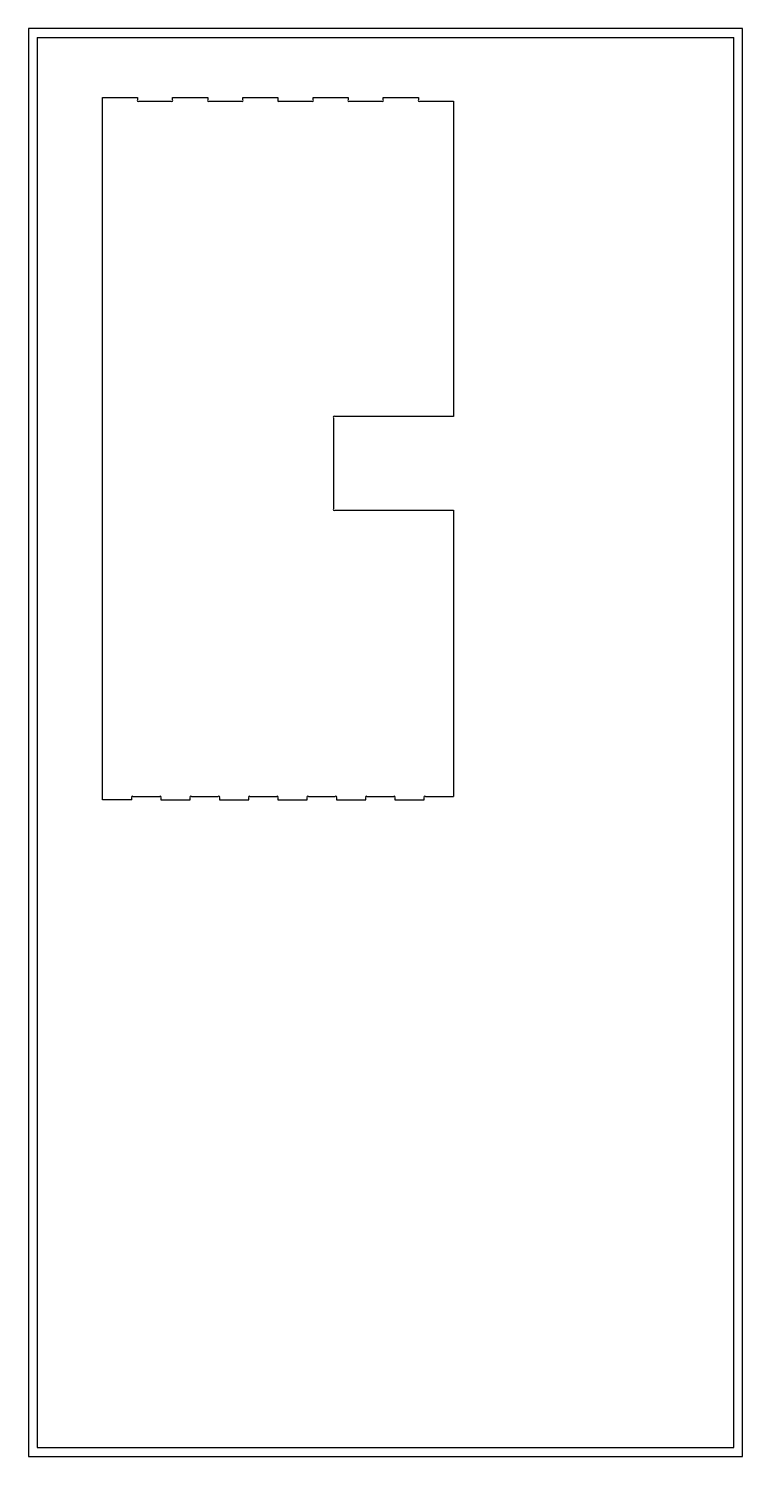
# Model space of a CAD drawing. Header units: millimetres. Extents: x 0 to 6520, y 0 to 2440.
# Drawn here: x 5300 to 6520, y 0 to 2440 of the extents above; entities that cross this region are included whole.
import ezdxf

# ---------------------------------------------------------------- set-up
doc = ezdxf.new("R2010")
doc.units = ezdxf.units.MM
doc.header["$LTSCALE"] = 30
doc.header["$MEASUREMENT"] = 0
for name, color, linetype, true_color in [('안전 가공선', 2, 'Continuous', 0xffff00), ('외곽 커팅', 3, 'Continuous', 0x00ff00), ('재료크기', 6, 'Continuous', 0xff00ff)]:
    doc.layers.add(name, color=color, linetype=linetype, true_color=true_color)

msp = doc.modelspace()

# ---------------------------------------------------------------- linework, layer by layer
at = {"layer": '안전 가공선'}
for p, q in [((5315, 2425), (6505, 2425)), ((5315, 2425), (5315, 15)), ((6505, 15), (6505, 2425)), ((5315, 15), (6505, 15))]:
    msp.add_line(p, q, dxfattribs=at)
at = {"layer": '외곽 커팅'}
for p, q in [((5426.23, 1616.93), (5426.23, 2321.93)), ((5426.23, 2321.93), (5486.23, 2321.93)), ((5486.23, 2321.93), (5486.23, 2318.19)), ((5546.23, 2318.19), (5546.23, 2321.93)), ((5546.23, 2321.93), (5606.23, 2321.93)), ((5606.23, 2321.93), (5606.23, 2318.19)), ((5666.23, 2318.19), (5666.23, 2321.93)), ((5666.23, 2321.93), (5726.23, 2321.93)), ((5726.23, 2321.93), (5726.23, 2318.19)), ((5786.23, 2318.19), (5786.23, 2321.93)), ((5786.23, 2321.93), (5846.23, 2321.93)), ((5846.23, 2321.93), (5846.23, 2318.19)), ((5906.23, 2318.19), (5906.23, 2321.93)), ((5906.23, 2321.93), (5966.23, 2321.93)), ((5966.23, 2321.93), (5966.23, 2318.19)), ((5488.49, 2315.93), (5543.97, 2315.93)), ((5608.49, 2315.93), (5663.97, 2315.93)), ((5728.49, 2315.93), (5783.97, 2315.93)), ((5848.49, 2315.93), (5903.97, 2315.93)), ((5968.49, 2315.93), (6026.23, 2315.93)), ((6026.23, 2315.93), (6026.23, 1776.93)), ((5821.23, 1774.66), (5821.23, 1619.19)), ((6026.23, 1776.93), (5823.49, 1776.93)), ((5426.23, 1121.93), (5426.23, 1616.93)), ((5823.49, 1616.93), (6026.23, 1616.93)), ((6026.23, 1616.93), (6026.23, 1127.93)), ((5476.23, 1121.93), (5476.23, 1125.8)), ((5478.35, 1127.93), (5524.11, 1127.93)), ((5526.23, 1125.8), (5526.23, 1121.93)), ((5576.23, 1121.93), (5576.23, 1125.8)), ((5578.35, 1127.93), (5624.11, 1127.93)), ((5626.23, 1125.8), (5626.23, 1121.93)), ((5676.23, 1121.93), (5676.23, 1125.8)), ((5678.35, 1127.93), (5724.11, 1127.93)), ((5726.23, 1125.8), (5726.23, 1121.93)), ((5776.23, 1121.93), (5776.23, 1125.8)), ((5778.35, 1127.93), (5824.11, 1127.93)), ((5826.23, 1125.8), (5826.23, 1121.93)), ((5876.23, 1121.93), (5876.23, 1125.8)), ((5878.35, 1127.93), (5924.11, 1127.93)), ((5926.23, 1125.8), (5926.23, 1121.93)), ((5976.23, 1121.93), (5976.23, 1125.8)), ((5978.35, 1127.93), (6026.23, 1127.93)), ((5476.23, 1121.93), (5426.23, 1121.93)), ((5526.23, 1121.93), (5576.23, 1121.93)), ((5626.23, 1121.93), (5676.23, 1121.93)), ((5726.23, 1121.93), (5776.23, 1121.93)), ((5826.23, 1121.93), (5876.23, 1121.93)), ((5926.23, 1121.93), (5976.23, 1121.93))]:
    msp.add_line(p, q, dxfattribs=at)
for centre, radius, start, end in [((5487.36, 2317.06), 1.6, 135, 315), ((5545.1, 2317.06), 1.6, 225, 45), ((5607.36, 2317.06), 1.6, 135, 315), ((5665.1, 2317.06), 1.6, 225, 45), ((5727.36, 2317.06), 1.6, 135, 315), ((5785.1, 2317.06), 1.6, 225, 45), ((5847.36, 2317.06), 1.6, 135, 315), ((5905.1, 2317.06), 1.6, 225, 45), ((5967.36, 2317.06), 1.6, 135, 315), ((5822.36, 1775.79), 1.6, 45, 225), ((5822.36, 1618.06), 1.6, 135, 315), ((5477.29, 1126.86), 1.5, 45, 225), ((5525.17, 1126.86), 1.5, 315, 135), ((5577.29, 1126.86), 1.5, 45, 225), ((5625.17, 1126.86), 1.5, 315, 135), ((5677.29, 1126.86), 1.5, 45, 225), ((5725.17, 1126.86), 1.5, 315, 135), ((5777.29, 1126.86), 1.5, 45, 225), ((5825.17, 1126.86), 1.5, 315, 135), ((5877.29, 1126.86), 1.5, 45, 225), ((5925.17, 1126.86), 1.5, 315, 135), ((5977.29, 1126.86), 1.5, 45, 225)]:
    msp.add_arc(centre, radius, start, end, dxfattribs=at)
at = {"layer": '재료크기'}
for p, q in [((6520, 2440), (5300, 2440)), ((5300, 2440), (5300, 0)), ((6520, 0), (6520, 2440)), ((5300, 0), (6520, 0))]:
    msp.add_line(p, q, dxfattribs=at)

doc.saveas('drawing.dxf')
